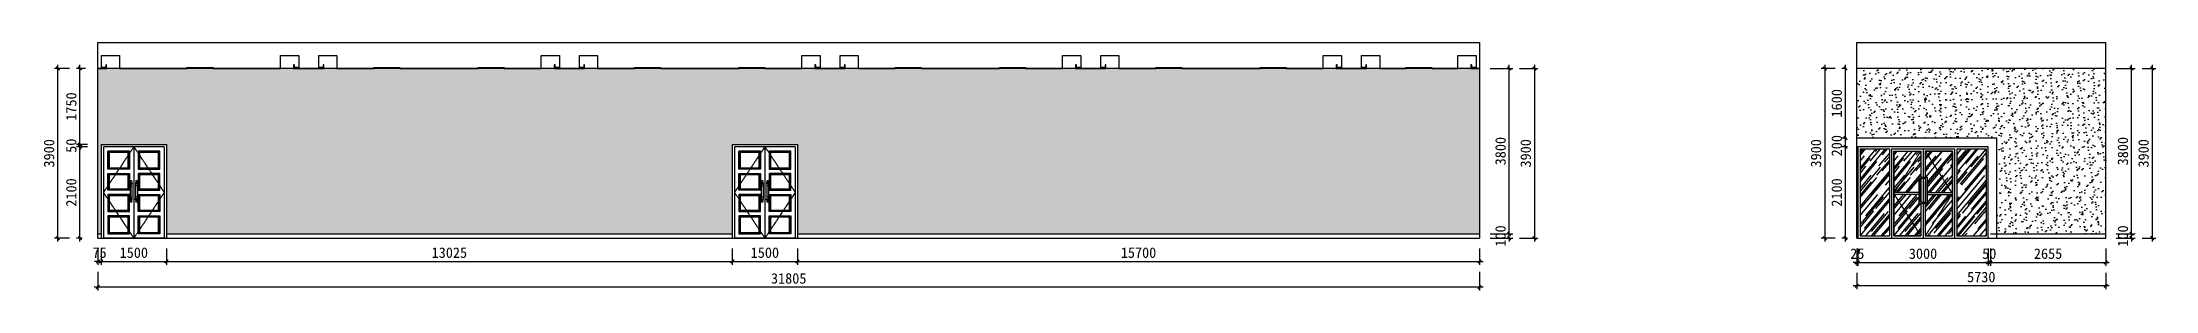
# Model space of a CAD drawing. Header units: millimetres. Extents: x -150677 to 588340, y -254013 to 149700.
# Drawn here: x 478390 to 527034, y -30960 to -25254 of the extents above; entities that cross this region are included whole.
import ezdxf

# ---------------------------------------------------------------- set-up
doc = ezdxf.new("R2010")
doc.units = ezdxf.units.MM
doc.header["$LTSCALE"] = 10
doc.header["$MEASUREMENT"] = 0
doc.linetypes.add('DASH', pattern=[0.35, 0.25, -0.1])
for name, color, linetype in [('1-Ba原始建筑墙体', 2, 'Continuous'), ('2-Ba顶面轮廓', 4, 'Continuous'), ('FUR-MID', 2, 'Continuous'), ('PM', 1, 'Continuous'), ('饰物', 46, 'Continuous')]:
    doc.layers.add(name, color=color, linetype=linetype)
doc.styles.get("Standard").update_dxf_attribs({"font": ''})
doc.styles.get('Standard').set_extended_font_data('SimSun')
doc.dimstyles.new('DIMN80', dxfattribs={"dimscale": 0.8, "dimtxt": 300, "dimasz": 100, "dimexe": 100, "dimexo": 300, "dimgap": 100, "dimtad": 1, "dimdec": 0, "dimtxsty": 'Standard', "dimblk": 'ARCHTICK', "dimcen": 2.5, "dimdle": 100, "dimclrd": 8, "dimclre": 8, "dimclrt": 96, "dimadec": 0, "dimazin": 0, "dimtfac": 1, "dimtdec": 0, "dimtmove": 0, "dimatfit": 3, "dimldrblk": 'DOT', "dimfxl": 100, "dimarcsym": 0})
pattern_1 = [(50, (520228.08, -29703.54), (129.618, 465.617), [3000, -400, 1000, -200]), (50, (520494.08, -29603.54), (-332.325, 17.773), [600, -66, 1200, -150]), (50, (520328.08, -29533.54), (565.849, 882.82), [1600, -280, 800, -200])]
pattern_2 = [(50, (521002.58, -29703.54), (129.618, 465.617), [3000, -400, 1000, -200]), (50, (521268.58, -29603.54), (-332.325, 17.773), [600, -66, 1200, -150]), (50, (521102.58, -29533.54), (565.849, 882.82), [1600, -280, 800, -200])]

msp = doc.modelspace()

# ---------------------------------------------------------------- blocks, each defined once
blk = doc.blocks.new('LS-006')
at = {"layer": 'PM'}
for p, q in [((-43, 173), (-43, 153)), ((-43, 173), (3, 173)), ((-43, 153), (3, 153)), ((-40, 153), (-40, -197)), ((-40, 103), (0, 103)), ((-35, 178), (-35, 173)), ((-35, 178), (-5, 178)), ((-30, 183), (-30, 178)), ((-30, 183), (-10, 183)), ((-10, 183), (-10, 178)), ((-5, 178), (-5, 173)), ((0, 153), (0, -197)), ((3, 173), (3, 153)), ((81, 173), (81, 153)), ((127, 173), (81, 173)), ((127, 153), (81, 153)), ((84, 153), (84, -197)), ((124, 103), (84, 103)), ((119, 178), (89, 178)), ((89, 178), (89, 173)), ((114, 183), (94, 183)), ((94, 183), (94, 178)), ((114, 183), (114, 178)), ((119, 178), (119, 173)), ((124, 153), (124, -197)), ((127, 173), (127, 153)), ((-43, -217), (-43, -197)), ((-43, -197), (3, -197)), ((-43, -217), (3, -217)), ((-40, -147), (0, -147)), ((-40, -197), (0, -197)), ((-35, -222), (-35, -217)), ((-35, -222), (-5, -222)), ((-30, -227), (-30, -222)), ((-30, -227), (-10, -227)), ((-10, -227), (-10, -222)), ((-5, -222), (-5, -217)), ((3, -217), (3, -197)), ((81, -217), (81, -197)), ((127, -197), (81, -197)), ((127, -217), (81, -217)), ((124, -147), (84, -147)), ((124, -197), (84, -197)), ((89, -222), (89, -217)), ((119, -222), (89, -222)), ((94, -227), (94, -222)), ((114, -227), (94, -227)), ((114, -227), (114, -222)), ((119, -222), (119, -217)), ((127, -217), (127, -197))]:
    blk.add_line(p, q, dxfattribs=at)
for centre, start, end in [((-20, 201), 297.7238, 242.2762), ((104, 201), 297.7238, 242.2762), ((-20, -246), 117.7238, 62.2762), ((104, -246), 117.7238, 62.2762)]:
    blk.add_arc(centre, 21, start, end, dxfattribs=at)
blk = doc.blocks.new('A$C5D037A5A')
at = {"layer": '2-Ba顶面轮廓'}
for p, q in [((0, 2150), (0, 0)), ((50, 2100), (50, 0)), ((700, 2100), (50, 2100)), ((650, 2000), (150, 2000)), ((1450, 2100), (700, 2100)), ((750, 2100), (750, 0)), ((1450, 2100), (1450, 0)), ((1500, 2150), (1500, 0)), ((654, 1100), (150, 1100)), ((896, 1100), (1350, 1100)), ((1450, 0), (50, 0))]:
    blk.add_line(p, q, dxfattribs=at)
at = {"layer": '2-Ba顶面轮廓', "color": 8, "linetype": 'DASH'}
for p, q in [((750, 2100), (50, 1050)), ((750, 2100), (1450, 1050)), ((50, 1050), (750, 0)), ((1450, 1050), (750, 0))]:
    blk.add_line(p, q, dxfattribs=at)
at = {"layer": '2-Ba顶面轮廓'}
blk.add_lwpolyline([(0, 2150), (1500, 2150)], dxfattribs=at)
for points in [[(150, 2000), (650, 2000), (650, 1585), (150, 1585)], [(1350, 2000), (850, 2000), (850, 1585), (1350, 1585)], [(150, 1485), (650, 1485), (650, 1100), (150, 1100)], [(1350, 1485), (850, 1485), (850, 1100), (1350, 1100)], [(150, 615), (650, 615), (650, 1000), (150, 1000)], [(1350, 615), (850, 615), (850, 1000), (1350, 1000)], [(150, 100), (650, 100), (650, 515), (150, 515)], [(1350, 100), (850, 100), (850, 515), (1350, 515)]]:
    blk.add_lwpolyline(points, close=True, dxfattribs=at)
at = {"layer": '2-Ba顶面轮廓', "color": 8}
for points in [[(635, 1985), (165, 1985), (165, 1600), (635, 1600)], [(620, 1970), (180, 1970), (180, 1615), (620, 1615)], [(1335, 1985), (865, 1985), (865, 1600), (1335, 1600)], [(1320, 1970), (880, 1970), (880, 1615), (1320, 1615)], [(635, 1470), (165, 1470), (165, 1115), (635, 1115)], [(1335, 1470), (865, 1470), (865, 1115), (1335, 1115)], [(635, 985), (165, 985), (165, 630), (635, 630)], [(620, 1455), (180, 1455), (180, 1130), (620, 1130)], [(1335, 985), (865, 985), (865, 630), (1335, 630)], [(1320, 1455), (880, 1455), (880, 1130), (1320, 1130)], [(635, 500), (165, 500), (165, 115), (635, 115)], [(620, 970), (180, 970), (180, 645), (620, 645)], [(1335, 500), (865, 500), (865, 115), (1335, 115)], [(1320, 970), (880, 970), (880, 645), (1320, 645)], [(620, 485), (180, 485), (180, 130), (620, 130)], [(1320, 485), (880, 485), (880, 130), (1320, 130)]]:
    blk.add_lwpolyline(points, close=True, dxfattribs=at)
at = {"layer": 'FUR-MID', "color": 2, "ltscale": 20}
blk.add_blockref('LS-006', (708, 1097), dxfattribs=at)
blk = doc.blocks.new('_ArchTick')
at = {"color": 0, "linetype": 'ByBlock', "const_width": 0.4}
blk.add_lwpolyline([(-0.5, -0.5), (0.5, 0.5)], dxfattribs=at)
blk = doc.blocks.new('*D1592')
at = {"layer": '2-Ba顶面轮廓', "color": 8, "lineweight": -2, "transparency": 16777216}
for p, q in [((479306, -27654), (479178, -27654)), ((479258, -29834), (479258, -27574)), ((479306, -29754), (479178, -29754))]:
    blk.add_line(p, q, dxfattribs=at)
at = {"layer": 'Defpoints', "color": 0, "transparency": 16777216}
for p in [(479258, -27654), (479546, -27654), (479546, -29754)]:
    blk.add_point(p, dxfattribs=at)
at = {"layer": '2-Ba顶面轮廓', "color": 8, "lineweight": -2, "transparency": 16777216, "xscale": 80, "yscale": 80, "zscale": 80}
for p, rotation in [((479258, -27654), 90), ((479258, -29754), 270)]:
    blk.add_blockref('_ArchTick', p, dxfattribs=dict(at, rotation=rotation))
at = {"layer": '2-Ba顶面轮廓', "color": 96, "transparency": 16777216, "insert": (479058, -28704), "char_height": 240, "attachment_point": 5, "rotation": 90}
blk.add_mtext('2100', dxfattribs=at)
blk = doc.blocks.new('_DOT')
at = {"color": 0, "linetype": 'ByBlock'}
blk.add_line((-0.35, 0), (-1, 0), dxfattribs=at)
at = {"color": 0, "linetype": 'ByBlock', "const_width": 0.35}
blk.add_lwpolyline([(-0.175, 0, 1), (0.175, 0, 1)], format="xyb", close=True, dxfattribs=at)
blk = doc.blocks.new('*D1593')
at = {"layer": '2-Ba顶面轮廓', "color": 8, "lineweight": -2, "transparency": 16777216}
for p, q in [((479672, -29994), (479672, -30368)), ((479747, -29994), (479747, -30368)), ((479672, -30288), (479592, -30288)), ((479672, -30288), (479747, -30288)), ((479747, -30288), (479827, -30288))]:
    blk.add_line(p, q, dxfattribs=at)
at = {"layer": 'Defpoints', "color": 0, "transparency": 16777216}
for p in [(479672, -29754), (479747, -29754), (479747, -30288)]:
    blk.add_point(p, dxfattribs=at)
at = {"layer": '2-Ba顶面轮廓', "color": 8, "lineweight": -2, "transparency": 16777216, "xscale": 80, "yscale": 80, "zscale": 80}
blk.add_blockref('_ArchTick', (479672, -30288), dxfattribs=at)
at = {"layer": '2-Ba顶面轮廓', "color": 8, "lineweight": -2, "transparency": 16777216, "xscale": 80, "yscale": 80, "zscale": 80, "rotation": 180}
blk.add_blockref('_ArchTick', (479747, -30288), dxfattribs=at)
at = {"layer": '2-Ba顶面轮廓', "color": 96, "transparency": 16777216, "insert": (479709, -30088), "char_height": 240, "attachment_point": 5}
blk.add_mtext('75', dxfattribs=at)
blk = doc.blocks.new('*D1594')
at = {"layer": '2-Ba顶面轮廓', "color": 8, "lineweight": -2, "transparency": 16777216}
for p, q in [((479747, -29994), (479747, -30368)), ((481247, -29994), (481247, -30368)), ((479667, -30288), (481327, -30288))]:
    blk.add_line(p, q, dxfattribs=at)
at = {"layer": 'Defpoints', "color": 0, "transparency": 16777216}
for p in [(479747, -29754), (481247, -29754), (481247, -30288)]:
    blk.add_point(p, dxfattribs=at)
at = {"layer": '2-Ba顶面轮廓', "color": 8, "lineweight": -2, "transparency": 16777216, "xscale": 80, "yscale": 80, "zscale": 80}
for p, rotation in [((479747, -30288), 180.0000000000026), ((481247, -30288), 2.646221494977645e-12)]:
    blk.add_blockref('_ArchTick', p, dxfattribs=dict(at, rotation=rotation))
at = {"layer": '2-Ba顶面轮廓', "color": 96, "transparency": 16777216, "insert": (480497, -30088), "char_height": 240, "attachment_point": 5}
blk.add_mtext('1500', dxfattribs=at)
blk = doc.blocks.new('*D1595')
at = {"layer": '2-Ba顶面轮廓', "color": 8, "lineweight": -2, "transparency": 16777216}
for p, q in [((481247, -29994), (481247, -30368)), ((494272, -29994), (494272, -30368)), ((481167, -30288), (494352, -30288))]:
    blk.add_line(p, q, dxfattribs=at)
at = {"layer": 'Defpoints', "color": 0, "transparency": 16777216}
for p in [(481247, -29754), (494272, -29754), (494272, -30288)]:
    blk.add_point(p, dxfattribs=at)
at = {"layer": '2-Ba顶面轮廓', "color": 8, "lineweight": -2, "transparency": 16777216, "xscale": 80, "yscale": 80, "zscale": 80}
for p, rotation in [((481247, -30288), 180.0000000000026), ((494272, -30288), 2.646221494977645e-12)]:
    blk.add_blockref('_ArchTick', p, dxfattribs=dict(at, rotation=rotation))
at = {"layer": '2-Ba顶面轮廓', "color": 96, "transparency": 16777216, "insert": (487760, -30088), "char_height": 240, "attachment_point": 5}
blk.add_mtext('13025', dxfattribs=at)
blk = doc.blocks.new('*D1596')
at = {"layer": '2-Ba顶面轮廓', "color": 8, "lineweight": -2, "transparency": 16777216}
for p, q in [((479667, -30528), (479667, -30960)), ((511472, -30528), (511472, -30960)), ((511552, -30880), (479587, -30880))]:
    blk.add_line(p, q, dxfattribs=at)
at = {"layer": 'Defpoints', "color": 0, "transparency": 16777216}
for p in [(479667, -30288), (511472, -30288), (479667, -30880)]:
    blk.add_point(p, dxfattribs=at)
at = {"layer": '2-Ba顶面轮廓', "color": 8, "lineweight": -2, "transparency": 16777216, "xscale": 80, "yscale": 80, "zscale": 80}
for p, rotation in [((479667, -30880), 180.0000000000026), ((511472, -30880), 2.637889906509372e-12)]:
    blk.add_blockref('_ArchTick', p, dxfattribs=dict(at, rotation=rotation))
at = {"layer": '2-Ba顶面轮廓', "color": 96, "transparency": 16777216, "insert": (495570, -30680), "char_height": 240, "attachment_point": 5}
blk.add_mtext('31805', dxfattribs=at)
blk = doc.blocks.new('*D1597')
at = {"layer": '2-Ba顶面轮廓', "color": 8, "lineweight": -2, "transparency": 16777216}
for p, q in [((479432, -27604), (479178, -27604)), ((479432, -27654), (479178, -27654)), ((479258, -27604), (479258, -27524)), ((479258, -27654), (479258, -27604)), ((479258, -27654), (479258, -27734))]:
    blk.add_line(p, q, dxfattribs=at)
at = {"layer": 'Defpoints', "color": 0, "transparency": 16777216}
for p in [(479258, -27604), (479672, -27604), (479672, -27654)]:
    blk.add_point(p, dxfattribs=at)
at = {"layer": '2-Ba顶面轮廓', "color": 8, "lineweight": -2, "transparency": 16777216, "xscale": 80, "yscale": 80, "zscale": 80}
for p, rotation in [((479258, -27604), 270), ((479258, -27654), 90)]:
    blk.add_blockref('_ArchTick', p, dxfattribs=dict(at, rotation=rotation))
at = {"layer": '2-Ba顶面轮廓', "color": 96, "transparency": 16777216, "insert": (479058, -27629), "char_height": 240, "attachment_point": 5, "rotation": 90}
blk.add_mtext('50', dxfattribs=at)
blk = doc.blocks.new('*D1598')
at = {"layer": '2-Ba顶面轮廓', "color": 8, "lineweight": -2, "transparency": 16777216}
for p, q in [((479258, -27684), (479258, -25774)), ((479382, -25854), (479178, -25854)), ((479382, -27604), (479178, -27604))]:
    blk.add_line(p, q, dxfattribs=at)
at = {"layer": 'Defpoints', "color": 0, "transparency": 16777216}
for p in [(479258, -25854), (479622, -25854), (479622, -27604)]:
    blk.add_point(p, dxfattribs=at)
at = {"layer": '2-Ba顶面轮廓', "color": 8, "lineweight": -2, "transparency": 16777216, "xscale": 80, "yscale": 80, "zscale": 80}
for p, rotation in [((479258, -25854), 90), ((479258, -27604), 270)]:
    blk.add_blockref('_ArchTick', p, dxfattribs=dict(at, rotation=rotation))
at = {"layer": '2-Ba顶面轮廓', "color": 96, "transparency": 16777216, "insert": (479058, -26729), "char_height": 240, "attachment_point": 5, "rotation": 90}
blk.add_mtext('1750', dxfattribs=at)
blk = doc.blocks.new('*D1599')
at = {"layer": '2-Ba顶面轮廓', "color": 8, "lineweight": -2, "transparency": 16777216}
for p, q in [((478748, -29834), (478748, -25774)), ((479018, -25854), (478668, -25854)), ((479018, -29754), (478668, -29754))]:
    blk.add_line(p, q, dxfattribs=at)
at = {"layer": 'Defpoints', "color": 0, "transparency": 16777216}
for p in [(478748, -25854), (479258, -25854), (479258, -29754)]:
    blk.add_point(p, dxfattribs=at)
at = {"layer": '2-Ba顶面轮廓', "color": 8, "lineweight": -2, "transparency": 16777216, "xscale": 80, "yscale": 80, "zscale": 80}
for p, rotation in [((478748, -25854), 90), ((478748, -29754), 270)]:
    blk.add_blockref('_ArchTick', p, dxfattribs=dict(at, rotation=rotation))
at = {"layer": '2-Ba顶面轮廓', "color": 96, "transparency": 16777216, "insert": (478548, -27804), "char_height": 240, "attachment_point": 5, "rotation": 90}
blk.add_mtext('3900', dxfattribs=at)
blk = doc.blocks.new('*D1600')
at = {"layer": '2-Ba顶面轮廓', "color": 8, "lineweight": -2, "transparency": 16777216}
for p, q in [((511712, -29653), (512234, -29653)), ((512154, -29653), (512154, -29573)), ((512154, -29754), (512154, -29653)), ((511712, -29754), (512234, -29754)), ((512154, -29754), (512154, -29834))]:
    blk.add_line(p, q, dxfattribs=at)
at = {"layer": 'Defpoints', "color": 0, "transparency": 16777216}
for p in [(511472, -29653), (512154, -29653), (511472, -29754)]:
    blk.add_point(p, dxfattribs=at)
at = {"layer": '2-Ba顶面轮廓', "color": 8, "lineweight": -2, "transparency": 16777216, "xscale": 80, "yscale": 80, "zscale": 80}
for p, rotation in [((512154, -29653), 270), ((512154, -29754), 90)]:
    blk.add_blockref('_ArchTick', p, dxfattribs=dict(at, rotation=rotation))
at = {"layer": '2-Ba顶面轮廓', "color": 96, "transparency": 16777216, "insert": (511954, -29704), "char_height": 240, "attachment_point": 5, "rotation": 90}
blk.add_mtext('100', dxfattribs=at)
blk = doc.blocks.new('*D1601')
at = {"layer": '2-Ba顶面轮廓', "color": 8, "lineweight": -2, "transparency": 16777216}
for p, q in [((512154, -29734), (512154, -25774)), ((511712, -25854), (512234, -25854)), ((511712, -29654), (512234, -29654))]:
    blk.add_line(p, q, dxfattribs=at)
at = {"layer": 'Defpoints', "color": 0, "transparency": 16777216}
for p in [(511472, -25854), (512154, -25854), (511472, -29654)]:
    blk.add_point(p, dxfattribs=at)
at = {"layer": '2-Ba顶面轮廓', "color": 8, "lineweight": -2, "transparency": 16777216, "xscale": 80, "yscale": 80, "zscale": 80}
for p, rotation in [((512154, -25854), 90), ((512154, -29654), 270)]:
    blk.add_blockref('_ArchTick', p, dxfattribs=dict(at, rotation=rotation))
at = {"layer": '2-Ba顶面轮廓', "color": 96, "transparency": 16777216, "insert": (511954, -27754), "char_height": 240, "attachment_point": 5, "rotation": 90}
blk.add_mtext('3800', dxfattribs=at)
blk = doc.blocks.new('*D1602')
at = {"layer": '2-Ba顶面轮廓', "color": 8, "lineweight": -2, "transparency": 16777216}
for p, q in [((512734, -25774), (512734, -29834)), ((512394, -25854), (512814, -25854)), ((512394, -29754), (512814, -29754))]:
    blk.add_line(p, q, dxfattribs=at)
at = {"layer": 'Defpoints', "color": 0, "transparency": 16777216}
for p in [(512154, -25854), (512154, -29754), (512734, -29754)]:
    blk.add_point(p, dxfattribs=at)
at = {"layer": '2-Ba顶面轮廓', "color": 8, "lineweight": -2, "transparency": 16777216, "xscale": 80, "yscale": 80, "zscale": 80}
for p, rotation in [((512734, -25854), 90), ((512734, -29754), 270)]:
    blk.add_blockref('_ArchTick', p, dxfattribs=dict(at, rotation=rotation))
at = {"layer": '2-Ba顶面轮廓', "color": 96, "transparency": 16777216, "insert": (512534, -27804), "char_height": 240, "attachment_point": 5, "rotation": 90}
blk.add_mtext('3900', dxfattribs=at)
blk = doc.blocks.new('*D1714')
at = {"layer": '2-Ba顶面轮廓', "color": 8, "lineweight": -2, "transparency": 16777216}
for p, q in [((494272, -29994), (494272, -30368)), ((495772, -29994), (495772, -30368)), ((494192, -30288), (495852, -30288))]:
    blk.add_line(p, q, dxfattribs=at)
at = {"layer": 'Defpoints', "color": 0, "transparency": 16777216}
for p in [(494272, -29754), (495772, -29754), (495772, -30288)]:
    blk.add_point(p, dxfattribs=at)
at = {"layer": '2-Ba顶面轮廓', "color": 8, "lineweight": -2, "transparency": 16777216, "xscale": 80, "yscale": 80, "zscale": 80}
for p, rotation in [((494272, -30288), 180.0015550377933), ((495772, -30288), 0.001555037793237257)]:
    blk.add_blockref('_ArchTick', p, dxfattribs=dict(at, rotation=rotation))
at = {"layer": '2-Ba顶面轮廓', "color": 96, "transparency": 16777216, "insert": (495022, -30088), "char_height": 240, "attachment_point": 5, "rotation": 0.0016}
blk.add_mtext('1500', dxfattribs=at)
blk = doc.blocks.new('*D1715')
at = {"layer": '2-Ba顶面轮廓', "color": 8, "lineweight": -2, "transparency": 16777216}
for p, q in [((495772, -29994), (495772, -30368)), ((511472, -29994), (511472, -30368)), ((495692, -30288), (511552, -30288))]:
    blk.add_line(p, q, dxfattribs=at)
at = {"layer": 'Defpoints', "color": 0, "transparency": 16777216}
for p in [(495772, -29754), (511472, -29754), (511472, -30288)]:
    blk.add_point(p, dxfattribs=at)
at = {"layer": '2-Ba顶面轮廓', "color": 8, "lineweight": -2, "transparency": 16777216, "xscale": 80, "yscale": 80, "zscale": 80, "rotation": 180}
blk.add_blockref('_ArchTick', (495772, -30288), dxfattribs=at)
at = {"layer": '2-Ba顶面轮廓', "color": 8, "lineweight": -2, "transparency": 16777216, "xscale": 80, "yscale": 80, "zscale": 80}
blk.add_blockref('_ArchTick', (511472, -30288), dxfattribs=at)
at = {"layer": '2-Ba顶面轮廓', "color": 96, "transparency": 16777216, "insert": (503622, -30088), "char_height": 240, "attachment_point": 5}
blk.add_mtext('15700', dxfattribs=at)
blk = doc.blocks.new('*D1616')
at = {"layer": '2-Ba顶面轮廓', "color": 8, "lineweight": -2, "transparency": 16777216}
for p, q in [((520153, -29994), (520153, -30391)), ((520178, -29994), (520178, -30391)), ((520153, -30311), (520073, -30311)), ((520153, -30311), (520178, -30311)), ((520178, -30311), (520258, -30311))]:
    blk.add_line(p, q, dxfattribs=at)
at = {"layer": 'Defpoints', "color": 0, "transparency": 16777216}
for p in [(520153, -29754), (520178, -29754), (520178, -30311)]:
    blk.add_point(p, dxfattribs=at)
at = {"layer": '2-Ba顶面轮廓', "color": 8, "lineweight": -2, "transparency": 16777216, "xscale": 80, "yscale": 80, "zscale": 80}
blk.add_blockref('_ArchTick', (520153, -30311), dxfattribs=at)
at = {"layer": '2-Ba顶面轮廓', "color": 8, "lineweight": -2, "transparency": 16777216, "xscale": 80, "yscale": 80, "zscale": 80, "rotation": 180}
blk.add_blockref('_ArchTick', (520178, -30311), dxfattribs=at)
at = {"layer": '2-Ba顶面轮廓', "color": 96, "transparency": 16777216, "insert": (520166, -30111), "char_height": 240, "attachment_point": 5}
blk.add_mtext('25', dxfattribs=at)
blk = doc.blocks.new('*D1617')
at = {"layer": '2-Ba顶面轮廓', "color": 8, "lineweight": -2, "transparency": 16777216}
for p, q in [((520178, -29994), (520178, -30391)), ((523178, -29994), (523178, -30391)), ((520098, -30311), (523258, -30311))]:
    blk.add_line(p, q, dxfattribs=at)
at = {"layer": 'Defpoints', "color": 0, "transparency": 16777216}
for p in [(520178, -29754), (523178, -29754), (523178, -30311)]:
    blk.add_point(p, dxfattribs=at)
at = {"layer": '2-Ba顶面轮廓', "color": 8, "lineweight": -2, "transparency": 16777216, "xscale": 80, "yscale": 80, "zscale": 80, "rotation": 180}
blk.add_blockref('_ArchTick', (520178, -30311), dxfattribs=at)
at = {"layer": '2-Ba顶面轮廓', "color": 8, "lineweight": -2, "transparency": 16777216, "xscale": 80, "yscale": 80, "zscale": 80}
blk.add_blockref('_ArchTick', (523178, -30311), dxfattribs=at)
at = {"layer": '2-Ba顶面轮廓', "color": 96, "transparency": 16777216, "insert": (521678, -30111), "char_height": 240, "attachment_point": 5}
blk.add_mtext('3000', dxfattribs=at)
blk = doc.blocks.new('*D1618')
at = {"layer": '2-Ba顶面轮廓', "color": 8, "lineweight": -2, "transparency": 16777216}
for p, q in [((523178, -29994), (523178, -30391)), ((523228, -29994), (523228, -30391)), ((523178, -30311), (523098, -30311)), ((523178, -30311), (523228, -30311)), ((523228, -30311), (523308, -30311))]:
    blk.add_line(p, q, dxfattribs=at)
at = {"layer": 'Defpoints', "color": 0, "transparency": 16777216}
for p in [(523178, -29754), (523228, -29754), (523228, -30311)]:
    blk.add_point(p, dxfattribs=at)
at = {"layer": '2-Ba顶面轮廓', "color": 8, "lineweight": -2, "transparency": 16777216, "xscale": 80, "yscale": 80, "zscale": 80}
blk.add_blockref('_ArchTick', (523178, -30311), dxfattribs=at)
at = {"layer": '2-Ba顶面轮廓', "color": 8, "lineweight": -2, "transparency": 16777216, "xscale": 80, "yscale": 80, "zscale": 80, "rotation": 180}
blk.add_blockref('_ArchTick', (523228, -30311), dxfattribs=at)
at = {"layer": '2-Ba顶面轮廓', "color": 96, "transparency": 16777216, "insert": (523203, -30111), "char_height": 240, "attachment_point": 5}
blk.add_mtext('50', dxfattribs=at)
blk = doc.blocks.new('*D1619')
at = {"layer": '2-Ba顶面轮廓', "color": 8, "lineweight": -2, "transparency": 16777216}
for p, q in [((523228, -29994), (523228, -30391)), ((525883, -29994), (525883, -30391)), ((523148, -30311), (525963, -30311))]:
    blk.add_line(p, q, dxfattribs=at)
at = {"layer": 'Defpoints', "color": 0, "transparency": 16777216}
for p in [(523228, -29754), (525883, -29754), (525883, -30311)]:
    blk.add_point(p, dxfattribs=at)
at = {"layer": '2-Ba顶面轮廓', "color": 8, "lineweight": -2, "transparency": 16777216, "xscale": 80, "yscale": 80, "zscale": 80, "rotation": 180}
blk.add_blockref('_ArchTick', (523228, -30311), dxfattribs=at)
at = {"layer": '2-Ba顶面轮廓', "color": 8, "lineweight": -2, "transparency": 16777216, "xscale": 80, "yscale": 80, "zscale": 80}
blk.add_blockref('_ArchTick', (525883, -30311), dxfattribs=at)
at = {"layer": '2-Ba顶面轮廓', "color": 96, "transparency": 16777216, "insert": (524556, -30111), "char_height": 240, "attachment_point": 5}
blk.add_mtext('2655', dxfattribs=at)
blk = doc.blocks.new('*D1620')
at = {"layer": '2-Ba顶面轮廓', "color": 8, "lineweight": -2, "transparency": 16777216}
for p, q in [((520153.4638, -30551), (520153.4638, -30927.5)), ((525883.4638, -30551), (525883.4638, -30927.5)), ((525963.4638, -30847.5), (520073.4638, -30847.5))]:
    blk.add_line(p, q, dxfattribs=at)
at = {"layer": 'Defpoints', "color": 0, "transparency": 16777216}
for p in [(520153.4638, -30311), (525883.4638, -30311), (520153.4638, -30847.5)]:
    blk.add_point(p, dxfattribs=at)
at = {"layer": '2-Ba顶面轮廓', "color": 8, "lineweight": -2, "transparency": 16777216, "xscale": 80, "yscale": 80, "zscale": 80, "rotation": 180}
blk.add_blockref('_ArchTick', (520153.4638, -30847.5), dxfattribs=at)
at = {"layer": '2-Ba顶面轮廓', "color": 8, "lineweight": -2, "transparency": 16777216, "xscale": 80, "yscale": 80, "zscale": 80}
blk.add_blockref('_ArchTick', (525883.4638, -30847.5), dxfattribs=at)
at = {"layer": '2-Ba顶面轮廓', "color": 96, "transparency": 16777216, "insert": (523018.4638, -30647.5), "char_height": 240, "attachment_point": 5}
blk.add_mtext('5730', dxfattribs=at)
blk = doc.blocks.new('*D1621')
at = {"layer": '2-Ba顶面轮廓', "color": 8, "lineweight": -2, "transparency": 16777216}
for p, q in [((519938, -27654), (519813, -27654)), ((519893, -29834), (519893, -27574)), ((519938, -29754), (519813, -29754))]:
    blk.add_line(p, q, dxfattribs=at)
at = {"layer": 'Defpoints', "color": 0, "transparency": 16777216}
for p in [(519893, -27654), (520178, -27654), (520178, -29754)]:
    blk.add_point(p, dxfattribs=at)
at = {"layer": '2-Ba顶面轮廓', "color": 8, "lineweight": -2, "transparency": 16777216, "xscale": 80, "yscale": 80, "zscale": 80}
for p, rotation in [((519893, -27654), 90), ((519893, -29754), 270)]:
    blk.add_blockref('_ArchTick', p, dxfattribs=dict(at, rotation=rotation))
at = {"layer": '2-Ba顶面轮廓', "color": 96, "transparency": 16777216, "insert": (519693, -28704), "char_height": 240, "attachment_point": 5, "rotation": 90}
blk.add_mtext('2100', dxfattribs=at)
blk = doc.blocks.new('*D1622')
at = {"layer": '2-Ba顶面轮廓', "color": 8, "lineweight": -2, "transparency": 16777216}
for p, q in [((519913, -27454), (519813, -27454)), ((519938, -27654), (519813, -27654)), ((519893, -27734), (519893, -27374))]:
    blk.add_line(p, q, dxfattribs=at)
at = {"layer": 'Defpoints', "color": 0, "transparency": 16777216}
for p in [(519893, -27454), (520153, -27454), (520178, -27654)]:
    blk.add_point(p, dxfattribs=at)
at = {"layer": '2-Ba顶面轮廓', "color": 8, "lineweight": -2, "transparency": 16777216, "xscale": 80, "yscale": 80, "zscale": 80}
for p, rotation in [((519893, -27454), 90), ((519893, -27654), 270)]:
    blk.add_blockref('_ArchTick', p, dxfattribs=dict(at, rotation=rotation))
at = {"layer": '2-Ba顶面轮廓', "color": 96, "transparency": 16777216, "insert": (519693, -27629), "char_height": 240, "attachment_point": 5, "rotation": 90}
blk.add_mtext('200', dxfattribs=at)
blk = doc.blocks.new('*D1623')
at = {"layer": '2-Ba顶面轮廓', "color": 8, "lineweight": -2, "transparency": 16777216}
for p, q in [((519893, -27534), (519893, -25774)), ((519913, -25854), (519813, -25854)), ((519913, -27454), (519813, -27454))]:
    blk.add_line(p, q, dxfattribs=at)
at = {"layer": 'Defpoints', "color": 0, "transparency": 16777216}
for p in [(519893, -25854), (520153, -25854), (520153, -27454)]:
    blk.add_point(p, dxfattribs=at)
at = {"layer": '2-Ba顶面轮廓', "color": 8, "lineweight": -2, "transparency": 16777216, "xscale": 80, "yscale": 80, "zscale": 80}
for p, rotation in [((519893, -25854), 90), ((519893, -27454), 270)]:
    blk.add_blockref('_ArchTick', p, dxfattribs=dict(at, rotation=rotation))
at = {"layer": '2-Ba顶面轮廓', "color": 96, "transparency": 16777216, "insert": (519693, -26654), "char_height": 240, "attachment_point": 5, "rotation": 90}
blk.add_mtext('1600', dxfattribs=at)
blk = doc.blocks.new('*D1624')
at = {"layer": '2-Ba顶面轮廓', "color": 8, "lineweight": -2, "transparency": 16777216}
for p, q in [((519416, -25774), (519416, -29834)), ((519653, -25854), (519336, -25854)), ((519653, -29754), (519336, -29754))]:
    blk.add_line(p, q, dxfattribs=at)
at = {"layer": 'Defpoints', "color": 0, "transparency": 16777216}
for p in [(519893, -25854), (519416, -29754), (519893, -29754)]:
    blk.add_point(p, dxfattribs=at)
at = {"layer": '2-Ba顶面轮廓', "color": 8, "lineweight": -2, "transparency": 16777216, "xscale": 80, "yscale": 80, "zscale": 80}
for p, rotation in [((519416, -25854), 90), ((519416, -29754), 270)]:
    blk.add_blockref('_ArchTick', p, dxfattribs=dict(at, rotation=rotation))
at = {"layer": '2-Ba顶面轮廓', "color": 96, "transparency": 16777216, "insert": (519216, -27804), "char_height": 240, "attachment_point": 5, "rotation": 90}
blk.add_mtext('3900', dxfattribs=at)
blk = doc.blocks.new('*D1625')
at = {"layer": '2-Ba顶面轮廓', "color": 8, "lineweight": -2, "transparency": 16777216}
for p, q in [((526123, -29654), (526559, -29654)), ((526479, -29654), (526479, -29574)), ((526479, -29754), (526479, -29654)), ((526123, -29754), (526559, -29754)), ((526479, -29754), (526479, -29834))]:
    blk.add_line(p, q, dxfattribs=at)
at = {"layer": 'Defpoints', "color": 0, "transparency": 16777216}
for p in [(525883, -29654), (526479, -29654), (525883, -29754)]:
    blk.add_point(p, dxfattribs=at)
at = {"layer": '2-Ba顶面轮廓', "color": 8, "lineweight": -2, "transparency": 16777216, "xscale": 80, "yscale": 80, "zscale": 80}
for p, rotation in [((526479, -29654), 270), ((526479, -29754), 90)]:
    blk.add_blockref('_ArchTick', p, dxfattribs=dict(at, rotation=rotation))
at = {"layer": '2-Ba顶面轮廓', "color": 96, "transparency": 16777216, "insert": (526279, -29704), "char_height": 240, "attachment_point": 5, "rotation": 90}
blk.add_mtext('100', dxfattribs=at)
blk = doc.blocks.new('*D1626')
at = {"layer": '2-Ba顶面轮廓', "color": 8, "lineweight": -2, "transparency": 16777216}
for p, q in [((526479, -29734), (526479, -25774)), ((526123, -25854), (526559, -25854)), ((526123, -29654), (526559, -29654))]:
    blk.add_line(p, q, dxfattribs=at)
at = {"layer": 'Defpoints', "color": 0, "transparency": 16777216}
for p in [(525883, -25854), (526479, -25854), (525883, -29654)]:
    blk.add_point(p, dxfattribs=at)
at = {"layer": '2-Ba顶面轮廓', "color": 8, "lineweight": -2, "transparency": 16777216, "xscale": 80, "yscale": 80, "zscale": 80}
for p, rotation in [((526479, -25854), 90), ((526479, -29654), 270)]:
    blk.add_blockref('_ArchTick', p, dxfattribs=dict(at, rotation=rotation))
at = {"layer": '2-Ba顶面轮廓', "color": 96, "transparency": 16777216, "insert": (526279, -27754), "char_height": 240, "attachment_point": 5, "rotation": 90}
blk.add_mtext('3800', dxfattribs=at)
blk = doc.blocks.new('*D1627')
at = {"layer": '2-Ba顶面轮廓', "color": 8, "lineweight": -2, "transparency": 16777216}
for p, q in [((526954, -25774), (526954, -29834)), ((526719, -25854), (527034, -25854)), ((526719, -29754), (527034, -29754))]:
    blk.add_line(p, q, dxfattribs=at)
at = {"layer": 'Defpoints', "color": 0, "transparency": 16777216}
for p in [(526479, -25854), (526479, -29754), (526954, -29754)]:
    blk.add_point(p, dxfattribs=at)
at = {"layer": '2-Ba顶面轮廓', "color": 8, "lineweight": -2, "transparency": 16777216, "xscale": 80, "yscale": 80, "zscale": 80}
for p, rotation in [((526954, -25854), 90), ((526954, -29754), 270)]:
    blk.add_blockref('_ArchTick', p, dxfattribs=dict(at, rotation=rotation))
at = {"layer": '2-Ba顶面轮廓', "color": 96, "transparency": 16777216, "insert": (526754, -27804), "char_height": 240, "attachment_point": 5, "rotation": 90}
blk.add_mtext('3900', dxfattribs=at)

# ---------------------------------------------------------------- dimensions: what is measured, and where the dimension line sits
at = {"layer": '2-Ba顶面轮廓'}
for p1, p2, distance, picture, middle in [((479258.3964, -29753.9999), (479258.3964, -25853.5136), 510.8964, '*D1599', (478547.5, -27803.7568)), ((479621.6, -27603.5), (479621.6, -25853.5), 363.2, '*D1598', (479058.4, -26728.5)), ((512154.5, -25853.5), (512154.5, -29753.6), 580, '*D1602', (512534.5, -27803.5)), ((519893, -25853.5), (519893, -29753.5), -476.5, '*D1624', (519216.5, -27803.5)), ((526479, -25853.5), (526479, -29753.5), 475, '*D1627', (526754, -27803.5)), ((479546.1, -29754), (479546.1, -27654), 287.7, '*D1592', (479058.4, -28704)), ((520178.1, -29753.5), (520178.1, -27653.5), 285.1, '*D1621', (519693, -28703.5)), ((494272, -29753.6), (495772, -29753.5), -534.9, '*D1714', (495022, -30088.5)), ((495772, -29753.6), (511472, -29753.6), -534.9, '*D1715', (503622, -30088.5)), ((511472, -30288.5), (479667, -30288.5), 591.5, '*D1596', (495569.5, -30680)), ((525883.5, -30311), (520153.5, -30311), 536.5, '*D1620', (523018.5, -30647.5))]:
    dim = msp.add_aligned_dim(p1=p1, p2=p2, distance=distance, dimstyle='DIMN80', dxfattribs=at)
    dim.commit()
    dim.dimension.update_dxf_attribs({"geometry": picture, "text_midpoint": middle})
for base, p1, p2, angle, picture, middle in [((512154.5, -25853.5), (511472, -29653.5), (511472, -25853.5), 270, '*D1601', (511954.5, -27753.5)), ((481247, -30288.5), (479747, -29753.5), (481247, -29753.5), 180, '*D1594', (480497, -30088.5)), ((494272, -30288.5), (481247, -29753.5), (494272, -29753.6), 180, '*D1595', (487759.5, -30088.5))]:
    dim = msp.add_linear_dim(base=base, p1=p1, p2=p2, angle=angle, dimstyle='DIMN80', dxfattribs=at)
    dim.commit()
    dim.dimension.update_dxf_attribs({"geometry": picture, "text_midpoint": middle})
for base, p1, p2, angle, picture, middle in [((519893, -25853.5), (520153.5, -27453.5), (520153.5, -25853.5), 270, '*D1623', (519693, -26653.5)), ((526479, -25853.5), (525883.5, -29653.5), (525883.5, -25853.5), 270, '*D1626', (526279, -27753.5)), ((523178.1, -30311), (520178.1, -29753.5), (523178.1, -29753.5), 180, '*D1617', (521678.1, -30111)), ((525883.5, -30311), (523228.1, -29753.5), (525883.5, -29753.5), 180, '*D1619', (524555.8, -30111))]:
    dim = msp.add_linear_dim(base=base, p1=p1, p2=p2, angle=angle, dimstyle='DIMN80', override={"dimtmove": 1}, dxfattribs=at)
    dim.commit()
    dim.dimension.update_dxf_attribs({"geometry": picture, "text_midpoint": middle})
for base, p1, p2, angle, picture, middle in [((479258.4, -27603.5), (479671.6, -27653.5), (479671.6, -27603.5), 90, '*D1597', (479258.4, -27628.5)), ((512154.5, -29653.5), (511472, -29753.6), (511472, -29653.5), 90, '*D1600', (512154.5, -29703.5)), ((526479, -29653.5), (525883.5, -29753.5), (525883.5, -29653.5), 90, '*D1625', (526479, -29703.5)), ((479747, -30288.5), (479671.6, -29753.5), (479747, -29753.5), 0, '*D1593', (479709.3, -30288.5)), ((520178.1, -30311), (520153.5, -29753.5), (520178.1, -29753.5), 0, '*D1616', (520165.8, -30311))]:
    dim = msp.add_linear_dim(base=base, p1=p1, p2=p2, angle=angle, dimstyle='DIMN80', dxfattribs=at)
    dim.commit()
    dim.dimension.update_dxf_attribs({"geometry": picture, "text_midpoint": middle, "dimtype": 129})
for base, p1, p2, angle, picture, middle in [((519893, -27453.5), (520178.1, -27653.5), (520153.5, -27453.5), 270, '*D1622', (519893, -27628.5)), ((523228.1, -30311), (523178.1, -29753.5), (523228.1, -29753.5), 180, '*D1618', (523203.1, -30311))]:
    dim = msp.add_linear_dim(base=base, p1=p1, p2=p2, angle=angle, dimstyle='DIMN80', override={"dimtmove": 1}, dxfattribs=at)
    dim.commit()
    dim.dimension.update_dxf_attribs({"geometry": picture, "text_midpoint": middle, "dimtype": 128})

# ---------------------------------------------------------------- hatches: boundary and pattern name
at = {"layer": '2-Ba顶面轮廓'}
h = msp.add_hatch(dxfattribs=at)
h.set_pattern_fill('AR-SAND', color=251, scale=100, angle=90, style=0)
h.set_pattern_definition([(127.5, (479669.58, -29653.5), (-244.7066, -8.0002), [0, -193.04, 0, -215.9, 0, -206.375]), (97.5, (479669.6, -29653.5), (-358.4126, 224.7616), [0, -104.14, 0, -173.99, 0, -66.675]), (57.5, (479669.58, -29809.7), (-0.7186, 395.4962), [0, -63.5, 0, -228.6, 0, -298.45]), (47.5, (479669.6, -29809.7), (-111.4647, 381.7782), [0, -31.75, 0, -149.86, 0, -171.45])])
h.paths.add_polyline_path([(495772, -27603.6), (495772, -29653.5), (511472, -29653.5), (511472, -25853.5), (479669.6, -25853.5), (479669.6, -29653.5), (479747, -29653.5), (479747, -27603.5), (481247, -27603.5), (481247, -29653.5), (494272, -29653.5), (494272, -27603.6)])
h = msp.add_hatch(dxfattribs=at)
h.set_pattern_fill('AR-SAND', color=251, scale=100, angle=90, style=0)
h.set_pattern_definition([(127.5, (520153.46, -29653.5), (-244.7066, -8), [0, -193.04, 0, -215.9, 0, -206.375]), (97.5, (520153.46, -29653.5), (-358.413, 224.762), [0, -104.14, 0, -173.99, 0, -66.675]), (57.5, (520153.46, -29809.7), (-0.7186, 395.496), [0, -63.5, 0, -228.6, 0, -298.45]), (47.5, (520153.46, -29809.7), (-111.465, 381.778), [0, -31.75, 0, -149.86, 0, -171.45])])
h.paths.add_polyline_path([(520153.5, -27453.5), (523378.1, -27453.5), (523378.1, -29653.5), (525883.5, -29653.5), (525883.5, -25853.5), (520153.5, -25853.5)])
h = msp.add_hatch(dxfattribs=at)
h.set_pattern_fill('木材', color=251, scale=50, style=0)
h.set_pattern_definition(pattern_1)
h.paths.add_polyline_path([(520902.6, -27703.5), (520228.1, -27703.5), (520228.1, -28098.5), (520228.1, -29703.5), (520902.6, -29703.5)])
h = msp.add_hatch(dxfattribs=at)
h.set_pattern_fill('木材', color=251, scale=50, style=0)
h.set_pattern_definition(pattern_1)
h.paths.add_polyline_path([(523128.1, -27703.5), (522475.6, -27703.5), (522452.6, -27703.5), (522452.6, -29703.5), (523128.1, -29703.5)])
h = msp.add_hatch(dxfattribs=at)
h.set_pattern_fill('木材', color=251, scale=50, style=0)
h.set_pattern_definition(pattern_2)
h.paths.add_polyline_path([(521611.5, -28753.5), (521611.5, -28923.5), (521627.6, -28923.5), (521627.6, -28753.5)])
h.paths.add_polyline_path([(521581.5, -28953.5), (521581.5, -28753.5), (521002.6, -28753.5), (521002.6, -29703.5), (521627.6, -29703.5), (521627.6, -28953.5)])
h.paths.add_polyline_path([(521611.5, -28383.5), (521611.5, -28703.5), (521627.6, -28703.5), (521627.6, -28383.5)])
h.paths.add_polyline_path([(521581.5, -28703.5), (521581.5, -28353.5), (521627.6, -28353.5), (521627.6, -27753.5), (521002.6, -27753.5), (521002.6, -28703.5)])
h = msp.add_hatch(dxfattribs=at)
h.set_pattern_fill('木材', color=251, scale=50, style=0)
h.set_pattern_definition(pattern_2)
h.paths.add_polyline_path([(521743.6, -28703.5), (521743.6, -28383.5), (521727.6, -28383.5), (521727.6, -28703.5)])
h.paths.add_polyline_path([(521773.6, -28353.5), (521773.6, -28703.5), (522352.6, -28703.5), (522352.6, -27753.5), (521727.6, -27753.5), (521727.6, -28353.5)])
h.paths.add_polyline_path([(521727.6, -28923.5), (521743.6, -28923.5), (521743.6, -28753.5), (521727.6, -28753.5)])
h.paths.add_polyline_path([(521773.6, -28953.5), (521727.6, -28953.5), (521727.6, -29703.5), (522352.6, -29703.5), (522352.6, -28753.5), (521773.6, -28753.5)])

# ---------------------------------------------------------------- linework, layer by layer
at = {"layer": '1-Ba原始建筑墙体'}
for p, q in [((479671.6, -29753.5), (479671.6, -25253.5)), ((479671.6, -25253.5), (511472, -25253.6)), ((511472, -25253.6), (511472, -29753.6)), ((520153.5, -29753.5), (520153.5, -25253.5)), ((520153.5, -25253.5), (525883.5, -25253.5)), ((525883.5, -29753.5), (525883.5, -25253.5)), ((479671.6, -29753.5), (511472, -29753.6)), ((520153.5, -29753.5), (525883.5, -29753.5))]:
    msp.add_line(p, q, dxfattribs=at)
at = {"layer": '2-Ba顶面轮廓'}
for p, q in [((520228.1, -27703.5), (520902.6, -27703.5)), ((520228.1, -27703.5), (520228.1, -29703.5)), ((520228.1, -27703.5), (520228.1, -28098.5)), ((520902.6, -27703.5), (520902.6, -29703.5)), ((520952.6, -27703.5), (521727.6, -27703.5)), ((520952.6, -27703.5), (520952.6, -29753.5)), ((521677.6, -27703.5), (521677.6, -29753.5)), ((521727.6, -27703.5), (522402.6, -27703.5)), ((522402.6, -27703.5), (522402.6, -29753.5)), ((522452.6, -27703.5), (523128.1, -27703.5)), ((522452.6, -27703.5), (522452.6, -29703.5)), ((522475.6, -27703.5), (523128.1, -27703.5)), ((523078.1, -27703.5), (523078.1, -27703.5)), ((523128.1, -27703.5), (523128.1, -29703.5)), ((520228.1, -28118.5), (520228.1, -28453.5)), ((521002.6, -27753.5), (521002.6, -29703.5)), ((521002.6, -27753.5), (521627.6, -27753.5)), ((521627.6, -27753.5), (521627.6, -28353.5)), ((521727.6, -27753.5), (521727.6, -28353.5)), ((521727.6, -27753.5), (522352.6, -27753.5)), ((522352.6, -27753.5), (522352.6, -29703.5)), ((520228.1, -28473.5), (520228.1, -28908.5)), ((521627.6, -28383.5), (521627.6, -28923.5)), ((521727.6, -28383.5), (521727.6, -28923.5)), ((520228.1, -28928.5), (520228.1, -29363.5)), ((521581.5, -28703.5), (521002.6, -28703.5)), ((521581.5, -28753.5), (521002.6, -28753.5)), ((521627.6, -28703.5), (521611.5, -28703.5)), ((521627.6, -28753.5), (521611.5, -28753.5)), ((521627.6, -28953.5), (521627.6, -29703.5)), ((521727.6, -28703.5), (521743.6, -28703.5)), ((521727.6, -28753.5), (521743.6, -28753.5)), ((521727.6, -28953.5), (521727.6, -29703.5)), ((521773.6, -28703.5), (522352.6, -28703.5)), ((521773.6, -28753.5), (522352.6, -28753.5)), ((479671.6, -29653.5), (479747, -29653.5)), ((481247, -29653.5), (494272, -29653.5)), ((495772, -29653.5), (511472, -29653.5)), ((523228.1, -29653.5), (525883.5, -29653.5)), ((520228.1, -29703.5), (520902.6, -29703.5)), ((520952.6, -29753.5), (522402.6, -29753.5)), ((521002.6, -29703.5), (521627.6, -29703.5)), ((521727.6, -29703.5), (522352.6, -29703.5)), ((522452.6, -29703.5), (523128.1, -29703.5))]:
    msp.add_line(p, q, dxfattribs=at)
at = {"layer": '2-Ba顶面轮廓', "color": 8, "linetype": 'DASH'}
for p, q in [((521627.6, -27753.5), (521002.6, -28728.5)), ((521727.6, -27753.5), (522352.6, -28728.5)), ((521002.6, -28728.5), (521627.6, -29703.5)), ((522352.6, -28728.5), (521727.6, -29703.5))]:
    msp.add_line(p, q, dxfattribs=at)
at = {"layer": '2-Ba顶面轮廓'}
for points in [[(479671.6, -25853.5), (479869.6, -25853.5), (479869.6, -25773.5), (479849.6, -25773.5), (479849.6, -25833.5), (479749.6, -25833.5), (479749.6, -25553.5), (480169.6, -25553.5), (480169.6, -25853.5), (481720.8, -25853.5), (481720.8, -25833.5), (482320.8, -25833.5), (482320.8, -25853.5), (483872, -25853.5), (483872, -25553.5), (484292, -25553.5), (484292, -25833.5), (484192, -25833.5), (484192, -25773.5), (484172, -25773.5), (484172, -25853.5), (484872, -25853.5), (484872, -25773.5), (484852, -25773.5), (484852, -25833.5), (484752, -25833.5), (484752, -25553.5), (485172, -25553.5), (485172, -25853.5), (486022, -25853.5), (486022, -25833.5), (486622, -25833.5), (486622, -25853.5), (488422, -25853.5), (488422, -25833.5), (489022, -25833.5), (489022, -25853.5), (489872, -25853.5), (489872, -25553.5), (490292, -25553.5), (490292, -25833.5), (490192, -25833.5), (490192, -25773.5), (490172, -25773.5), (490172, -25853.5), (490872, -25853.5), (490872, -25773.5), (490852, -25773.5), (490852, -25833.5), (490752, -25833.5), (490752, -25553.5), (491172, -25553.5), (491172, -25853.5), (492022, -25853.5), (492022, -25833.5), (492622, -25833.5), (492622, -25853.5), (494422, -25853.5), (494422, -25833.5), (495022, -25833.5), (495022, -25853.5), (495872, -25853.5), (495872, -25553.5), (496292, -25553.5), (496292, -25833.5), (496192, -25833.5), (496192, -25773.5), (496172, -25773.5), (496172, -25853.5), (496872, -25853.5), (496872, -25773.5), (496852, -25773.5), (496852, -25833.5), (496752, -25833.5), (496752, -25553.5), (497172, -25553.5), (497172, -25853.5), (498022, -25853.5), (498022, -25833.5), (498622, -25833.5), (498622, -25853.5), (500422, -25853.5), (500422, -25833.5), (501022, -25833.5), (501022, -25853.5), (501872, -25853.5), (501872, -25553.5), (502292, -25553.5), (502292, -25833.5), (502192, -25833.5), (502192, -25773.5), (502172, -25773.5), (502172, -25853.5), (502872, -25853.5), (502872, -25773.5), (502852, -25773.5), (502852, -25833.5), (502752, -25833.5), (502752, -25553.5), (503172, -25553.5), (503172, -25853.5), (504022, -25853.5), (504022, -25833.5), (504622, -25833.5), (504622, -25853.5), (506422, -25853.5), (506422, -25833.5), (507022, -25833.5), (507022, -25853.5), (507872, -25853.5), (507872, -25553.5), (508292, -25553.5), (508292, -25833.5), (508192, -25833.5), (508192, -25773.5), (508172, -25773.5), (508172, -25853.5), (508872, -25853.5), (508872, -25773.5), (508852, -25773.5), (508852, -25833.5), (508752, -25833.5), (508752, -25553.5), (509172, -25553.5), (509172, -25853.5), (509772, -25853.5), (509772, -25833.5), (510372, -25833.5), (510372, -25853.5), (510972, -25853.5), (510972, -25553.5), (511392, -25553.5), (511392, -25833.5), (511292, -25833.5), (511292, -25773.5), (511272, -25773.5), (511272, -25853.5), (511472, -25853.5)], [(511472, -25853.5), (479671.6, -25853.5)], [(525883.5, -25853.5), (520153.5, -25853.5)], [(523378.1, -29753.5), (523378.1, -27453.5), (520153.5, -27453.5)], [(523178.1, -29753.5), (523178.1, -27653.5), (520178.1, -27653.5), (520178.1, -29753.5)], [(521627.6, -28953.5), (521627.6, -29703.5), (521002.6, -29703.5), (521002.6, -27753.5), (521627.6, -27753.5), (521627.6, -28353.5)], [(521727.6, -28953.5), (521727.6, -29703.5), (522352.6, -29703.5), (522352.6, -27753.5), (521727.6, -27753.5), (521727.6, -28353.5)], [(521627.6, -28383.5), (521627.6, -28923.5)], [(521727.6, -28383.5), (521727.6, -28923.5)]]:
    msp.add_lwpolyline(points, dxfattribs=at)
at = {"layer": '饰物', "color": 8}
for points in [[(521595.5, -28953.5), (521661.5, -28953.5), (521661.5, -28923.5), (521611.5, -28923.5), (521611.5, -28383.5), (521661.5, -28383.5), (521661.5, -28353.5), (521581.5, -28353.5), (521581.5, -28953.5), (521611.5, -28953.5)], [(521759.6, -28953.5), (521693.6, -28953.5), (521693.6, -28923.5), (521743.6, -28923.5), (521743.6, -28383.5), (521693.6, -28383.5), (521693.6, -28353.5), (521773.6, -28353.5), (521773.6, -28953.5), (521743.6, -28953.5)]]:
    msp.add_lwpolyline(points, dxfattribs=at)

# ---------------------------------------------------------------- block references
at = {"layer": '2-Ba顶面轮廓'}
for p in [(479747, -29753.5), (494272, -29753.6)]:
    msp.add_blockref('A$C5D037A5A', p, dxfattribs=at)

msp.set_redraw_order([(e.dxf.handle, doc.entitydb.next_handle()) for e in msp.query("TEXT MTEXT ATTDEF DIMENSION ARC_DIMENSION")])  # texts and dimensions are drawn at this point

doc.saveas('drawing.dxf')
